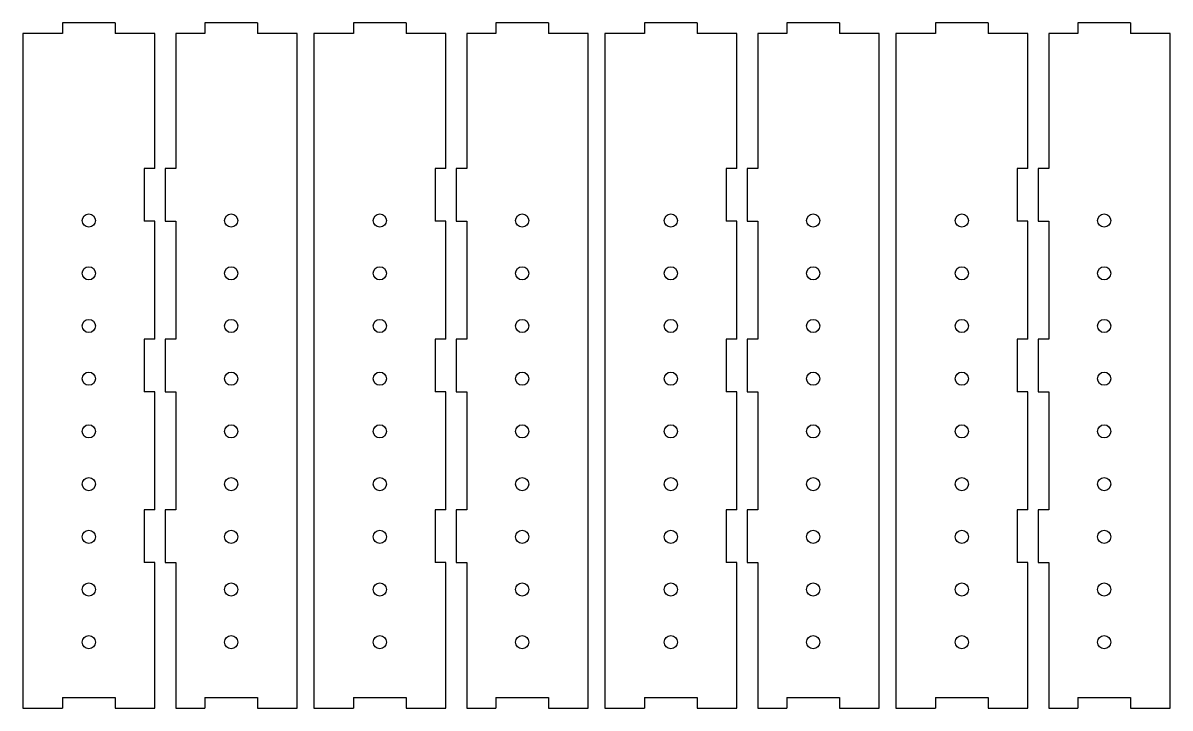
# Model space of a CAD drawing. Header units: inches. Extents: x 85 to 2638, y 31 to 1976.
# Drawn here: x 1832.3 to 2267.4, y 32.4 to 292.4 of the extents above; entities that cross this region are included whole.
import ezdxf

# ---------------------------------------------------------------- set-up
doc = ezdxf.new("R2010")
doc.units = ezdxf.units.IN
doc.header["$MEASUREMENT"] = 0

# ---------------------------------------------------------------- blocks, each defined once
blk = doc.blocks.new('*U24')
blk.add_circle((0, 0), 2.5)
blk = doc.blocks.new('*U25')
at = {"color": 0, "linetype": 'ByBlock', "lineweight": -2, "transparency": 16777216}
for p in [(0, 160), (0, 140), (0, 120), (0, 100), (0, 80), (0, 60), (0, 40), (0, 20), (0, 0)]:
    blk.add_blockref('*U24', p, dxfattribs=at)
blk = doc.blocks.new('*U26')
blk.add_circle((0, 0), 2.5)
blk = doc.blocks.new('*U27')
at = {"color": 0, "linetype": 'ByBlock', "lineweight": -2, "transparency": 16777216}
for p in [(0, 160), (0, 140), (0, 120), (0, 100), (0, 80), (0, 60), (0, 40), (0, 20), (0, 0)]:
    blk.add_blockref('*U26', p, dxfattribs=at)
blk = doc.blocks.new('*U22')
for p, q in [((-37, 130), (-37, 126)), ((-17, 130), (-17, 126)), ((17, 130), (17, 126)), ((37, 130), (37, 126)), ((-37, 126), (-52, 126)), ((-2, 126), (-17, 126)), ((17, 126), (6, 126)), ((6, 126), (6, 74.73)), ((52, 126), (37, 126)), ((52, -130), (52, 126)), ((-6, 74.73), (-6, 54.73)), ((-2, 74.73), (-6, 74.73)), ((6, 74.73), (2, 74.73)), ((6, 74.73), (6, 74.73)), ((-2, 54.73), (-6, 54.73)), ((2, 54.73), (6, 54.73)), ((6, 54.73), (6, 10)), ((-6, 10), (-6, -10)), ((-2, 10), (-6, 10)), ((6, 10), (2, 10)), ((-2, -10), (-6, -10)), ((2, -10), (6, -10)), ((6, -10), (6, -54.73)), ((-6, -54.73), (-6, -74.73)), ((-2, -54.73), (-6, -54.73)), ((6, -54.73), (2, -54.73)), ((-2, -74.73), (-6, -74.73)), ((2, -74.73), (6, -74.73)), ((6, -74.73), (6, -130)), ((-37, -126), (-37, -130)), ((-37, -126), (-17, -126)), ((-17, -126), (-17, -130)), ((17, -126), (17, -130)), ((17, -126), (37, -126)), ((37, -126), (37, -130)), ((6, -130), (17, -130)), ((37, -130), (52, -130))]:
    blk.add_line(p, q)
for points in [[(-17, 130), (-37, 130)], [(37, 130), (17, 130)], [(-52, 126), (-52, -130), (-37, -130)], [(-2, 74.73), (-2, 126)], [(2, 74.73), (2, 54.73)], [(-2, 10), (-2, 54.73)], [(2, 10), (2, -10)], [(-2, -54.73), (-2, -10)], [(2, -54.73), (2, -74.73)], [(-17, -130), (-2, -130), (-2, -74.73)]]:
    blk.add_lwpolyline(points)
for name, p in [('*U25', (-27, -105)), ('*U27', (27, -105))]:
    blk.add_blockref(name, p)
blk = doc.blocks.new('*U23')
at = {"color": 0, "linetype": 'ByBlock', "lineweight": -2, "transparency": 16777216}
for p in [(0, 0), (110.37, 0), (220.74, 0), (331.11, 0)]:
    blk.add_blockref('*U22', p, dxfattribs=at)

msp = doc.modelspace()

# ---------------------------------------------------------------- block references
msp.add_blockref('*U23', (1884.2673, 162.42732))

doc.saveas('drawing.dxf')
